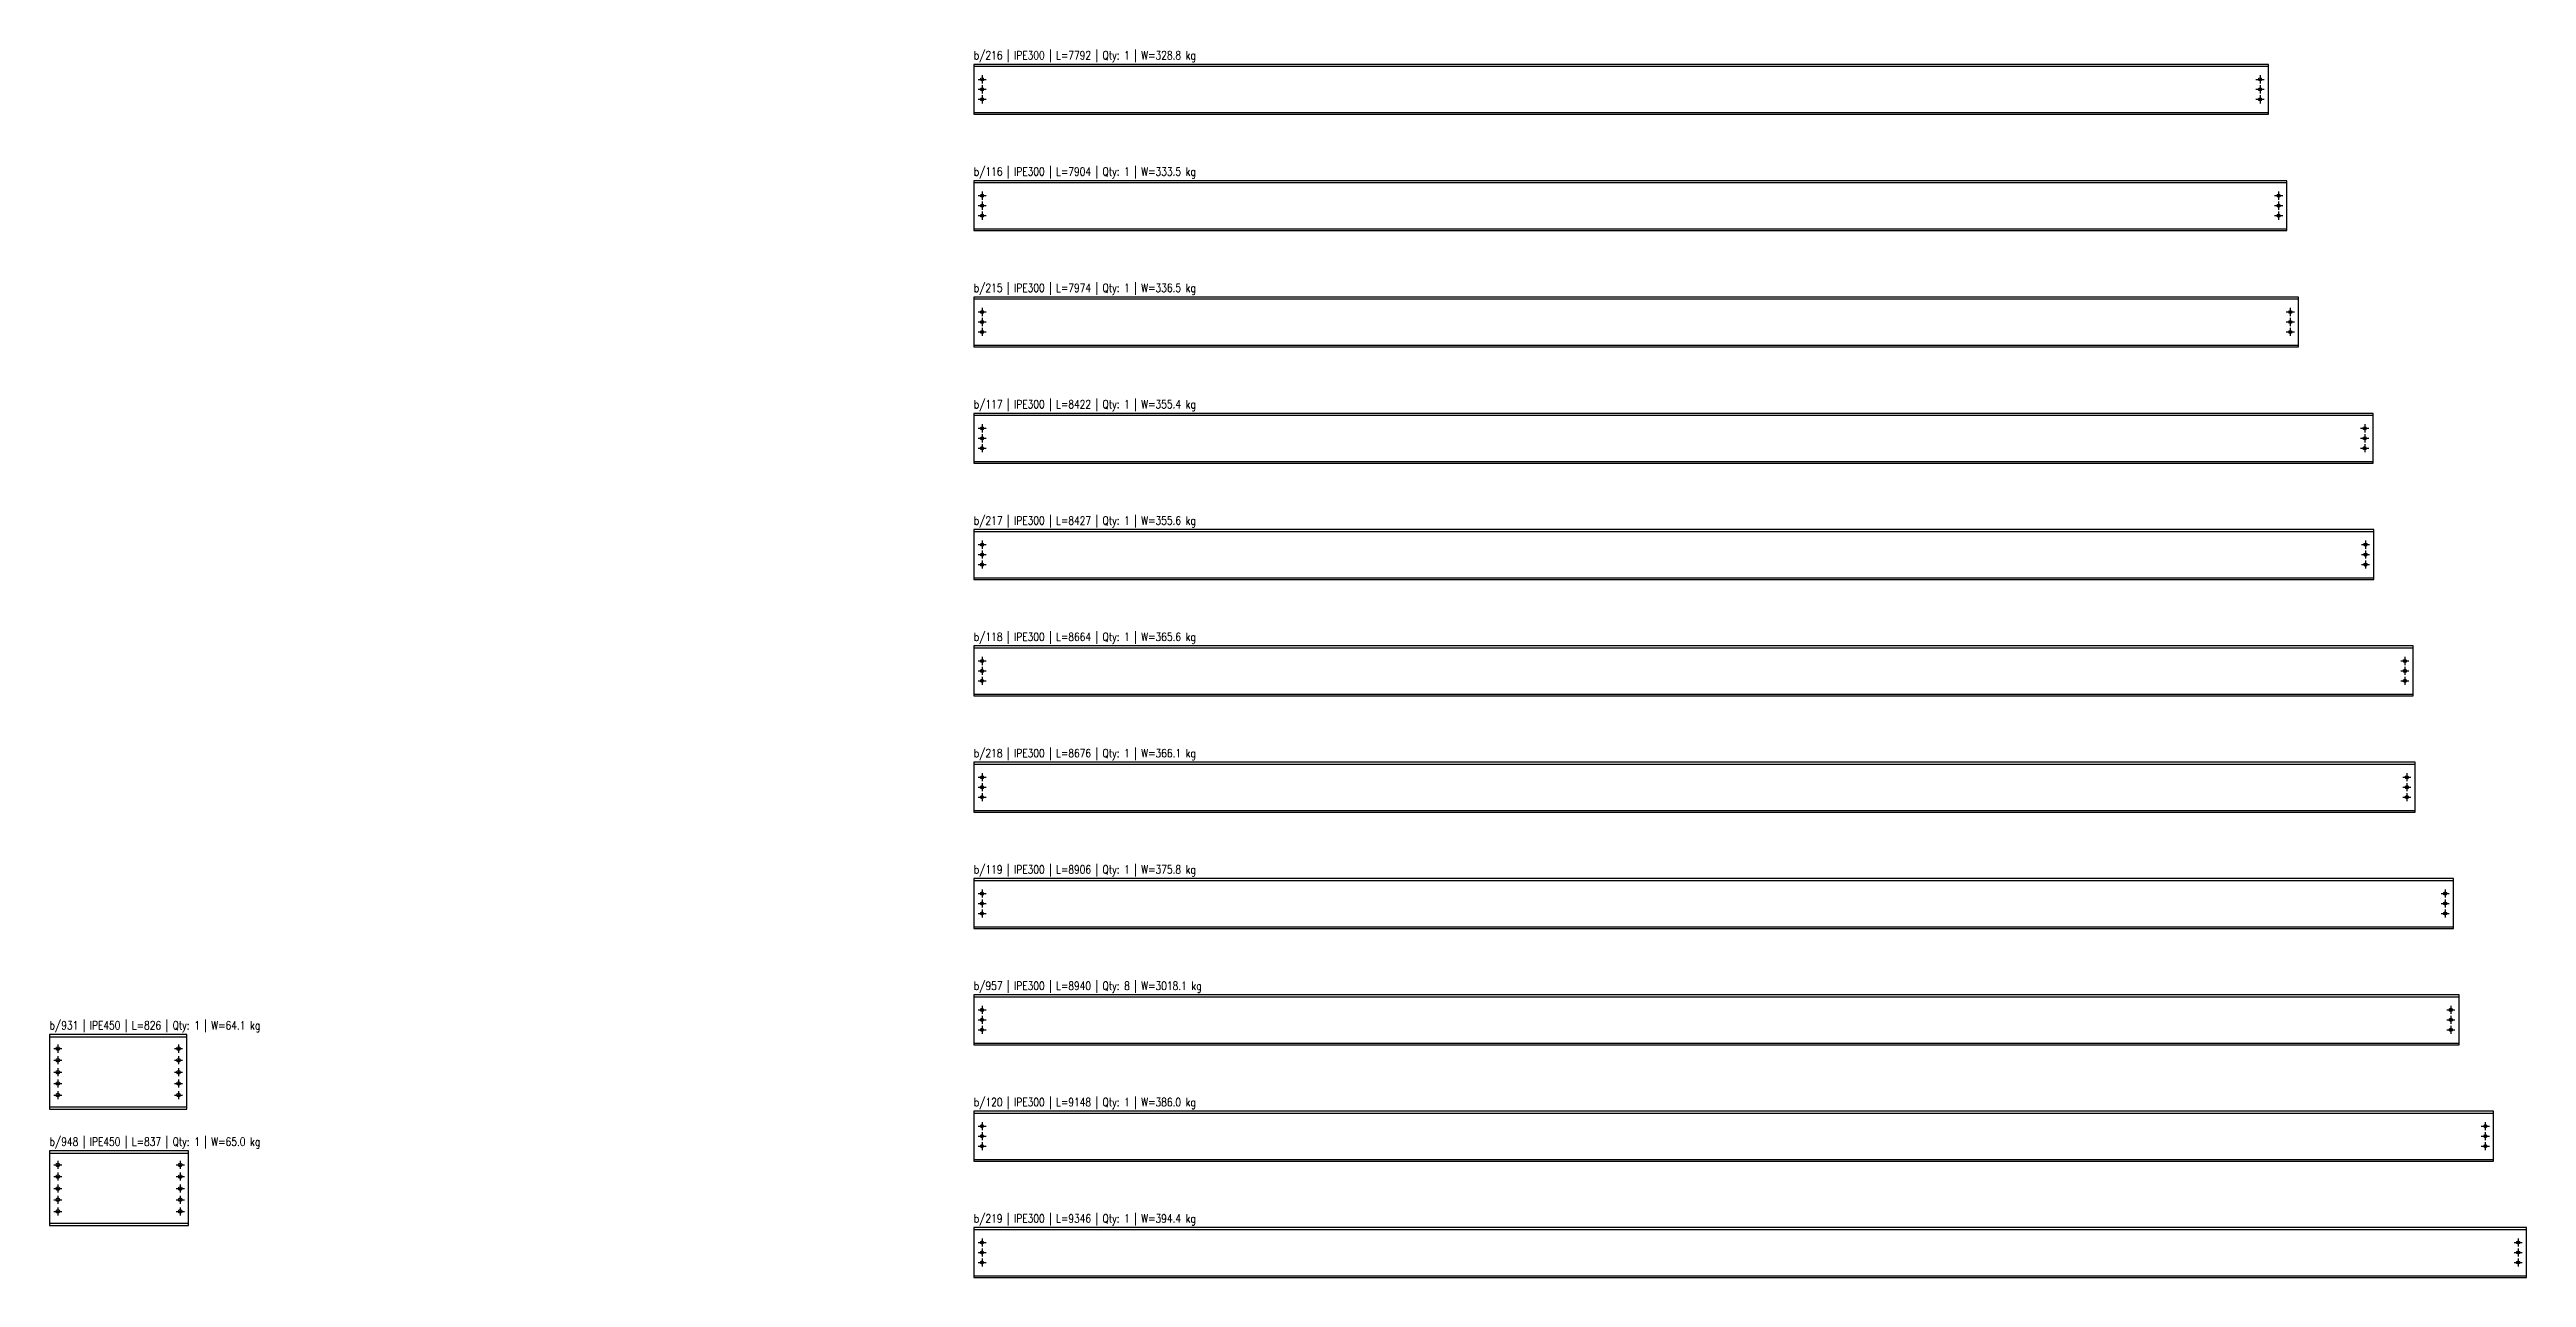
# Model space of a CAD drawing. Header units: millimetres. Extents: x 0 to 32981, y 32989 to 58006.
# Drawn here: x 12000 to 26909, y 50617 to 58006 of the extents above; entities that cross this region are included whole.
import ezdxf
from ezdxf.enums import TextEntityAlignment as Align

# ---------------------------------------------------------------- set-up
doc = ezdxf.new("R2010")
doc.units = ezdxf.units.MM
doc.header["$LTSCALE"] = 1000
for name, color, linetype in [('IPE300', 1, 'Continuous'), ('IPE450', 1, 'Continuous'), ('perforaciones', 3, 'Continuous'), ('TXT_GEN', 3, 'Continuous')]:
    doc.layers.add(name, color=color, linetype=linetype)
doc.styles.add('CNI_COTAS', font='romans.shx', dxfattribs={"width": 0.8})

msp = doc.modelspace()

# ---------------------------------------------------------------- texts
at = {"layer": 'TXT_GEN', "style": 'CNI_COTAS', "width": 0.8}
for s, p in [('b/216 | IPE300 | L=7792 | Qty: 1 | W=328.8 kg', (17563, 57932)), ('b/116 | IPE300 | L=7904 | Qty: 1 | W=333.5 kg', (17563, 57232)), ('b/215 | IPE300 | L=7974 | Qty: 1 | W=336.5 kg', (17563, 56532)), ('b/117 | IPE300 | L=8422 | Qty: 1 | W=355.4 kg', (17563, 55832)), ('b/217 | IPE300 | L=8427 | Qty: 1 | W=355.6 kg', (17563, 55132)), ('b/118 | IPE300 | L=8664 | Qty: 1 | W=365.6 kg', (17563, 54432)), ('b/218 | IPE300 | L=8676 | Qty: 1 | W=366.1 kg', (17563, 53732)), ('b/119 | IPE300 | L=8906 | Qty: 1 | W=375.8 kg', (17563, 53032)), ('b/957 | IPE300 | L=8940 | Qty: 8 | W=3018.1 kg', (17563, 52332)), ('b/931 | IPE450 | L=826 | Qty: 1 | W=64.1 kg', (12000, 52094)), ('b/120 | IPE300 | L=9148 | Qty: 1 | W=386.0 kg', (17563, 51632)), ('b/948 | IPE450 | L=837 | Qty: 1 | W=65.0 kg', (12000, 51394)), ('b/219 | IPE300 | L=9346 | Qty: 1 | W=394.4 kg', (17563, 50932))]:
    msp.add_text(s, height=50, dxfattribs=at).set_placement(p, align=Align.BOTTOM_LEFT)

# ---------------------------------------------------------------- blocks, each defined once
blk = doc.blocks.new('d22')
at = {"layer": 'perforaciones', "linetype": 'ByBlock'}
for p, q in [((-24.5, 0), (24.5, 0)), ((0, 24.5), (0, -24.5))]:
    blk.add_line(p, q, dxfattribs=at)
blk.add_circle((0, 0), 11, dxfattribs=at)
blk = doc.blocks.new('D19')
at = {"layer": 'perforaciones', "linetype": 'ByBlock'}
for p, q in [((-24.5, 0), (24.5, 0)), ((0, 24.5), (0, -24.5))]:
    blk.add_line(p, q, dxfattribs=at)
blk.add_circle((0, 0), 9.5, dxfattribs=at)

# ---------------------------------------------------------------- linework, layer by layer
at = {"layer": 'IPE300'}
for p, q in [((17563, 57906), (25355, 57906)), ((17563, 57627), (25355, 57627)), ((17563, 57206), (25467, 57206)), ((17563, 56927), (25467, 56927)), ((17563, 56506), (25537, 56506)), ((17563, 56227), (25537, 56227)), ((17563, 55806), (25985, 55806)), ((17563, 55527), (25985, 55527)), ((17563, 55106), (25990, 55106)), ((17563, 54827), (25990, 54827)), ((17563, 54406), (26227, 54406)), ((17563, 54127), (26227, 54127)), ((17563, 53706), (26239, 53706)), ((17563, 53427), (26239, 53427)), ((17563, 53006), (26469, 53006)), ((17563, 52727), (26469, 52727)), ((17563, 52306), (26503, 52306)), ((17563, 52027), (26503, 52027)), ((17563, 51606), (26711, 51606)), ((17563, 51327), (26711, 51327)), ((17563, 50906), (26909, 50906)), ((17563, 50627), (26909, 50627))]:
    msp.add_line(p, q, dxfattribs=at)
for points in [[(17563, 57617), (25355, 57617), (25355, 57917), (17563, 57917)], [(17563, 56917), (25467, 56917), (25467, 57217), (17563, 57217)], [(17563, 56217), (25537, 56217), (25537, 56517), (17563, 56517)], [(17563, 55517), (25985, 55517), (25985, 55817), (17563, 55817)], [(17563, 54817), (25990, 54817), (25990, 55117), (17563, 55117)], [(17563, 54117), (26227, 54117), (26227, 54417), (17563, 54417)], [(17563, 53417), (26239, 53417), (26239, 53717), (17563, 53717)], [(17563, 52717), (26469, 52717), (26469, 53017), (17563, 53017)], [(17563, 52017), (26503, 52017), (26503, 52317), (17563, 52317)], [(17563, 51317), (26711, 51317), (26711, 51617), (17563, 51617)], [(17563, 50617), (26909, 50617), (26909, 50917), (17563, 50917)]]:
    msp.add_lwpolyline(points, close=True, dxfattribs=at)
at = {"layer": 'IPE450'}
for p, q in [((12000, 52064), (12826, 52064)), ((12000, 51644), (12826, 51644)), ((12000, 51364), (12837, 51364)), ((12000, 50944), (12837, 50944))]:
    msp.add_line(p, q, dxfattribs=at)
for points in [[(12000, 51629), (12826, 51629), (12826, 52079), (12000, 52079)], [(12000, 50929), (12837, 50929), (12837, 51379), (12000, 51379)]]:
    msp.add_lwpolyline(points, close=True, dxfattribs=at)

# ---------------------------------------------------------------- block references
at = {"layer": 'IPE300'}
for p in [(17613, 57827), (25305, 57827), (17613, 57767), (17613, 57707), (25305, 57767), (25305, 57707), (17613, 57127), (25417, 57127), (17613, 57067), (17613, 57007), (25417, 57067), (25417, 57007), (17613, 56427), (17613, 56367), (25487, 56427), (25487, 56367), (17613, 56307), (25487, 56307), (17613, 55727), (17613, 55667), (17613, 55607), (25935, 55727), (25935, 55667), (25935, 55607), (17613, 55027), (25940, 55027), (17613, 54967), (17613, 54907), (25940, 54967), (25940, 54907), (17613, 54327), (17613, 54267), (26177, 54327), (26177, 54267), (17613, 54207), (26177, 54207), (17613, 53627), (17613, 53567), (17613, 53507), (26189, 53627), (26189, 53567), (26189, 53507), (17613, 52927), (26419, 52927), (17613, 52867), (17613, 52807), (26419, 52867), (26419, 52807), (17613, 52227), (17613, 52167), (26453, 52227), (26453, 52167), (17613, 52107), (26453, 52107), (17613, 51527), (17613, 51467), (26661, 51527), (26661, 51467), (17613, 51407), (26661, 51407), (17613, 50827), (26859, 50827), (17613, 50767), (17613, 50707), (26859, 50767), (26859, 50707)]:
    msp.add_blockref('D19', p, dxfattribs=at)
at = {"layer": 'IPE450'}
for p in [(12050, 51994), (12050, 51924), (12776, 51994), (12776, 51924), (12050, 51852), (12050, 51784), (12050, 51714), (12776, 51852), (12776, 51784), (12776, 51714), (12050, 51294), (12787, 51294), (12050, 51224), (12050, 51152), (12787, 51224), (12787, 51152), (12050, 51084), (12050, 51014), (12787, 51084), (12787, 51014)]:
    msp.add_blockref('d22', p, dxfattribs=at)

msp.set_redraw_order([(e.dxf.handle, doc.entitydb.next_handle()) for e in msp.query("TEXT MTEXT ATTDEF DIMENSION ARC_DIMENSION")])  # texts and dimensions are drawn at this point

doc.saveas('drawing.dxf')
